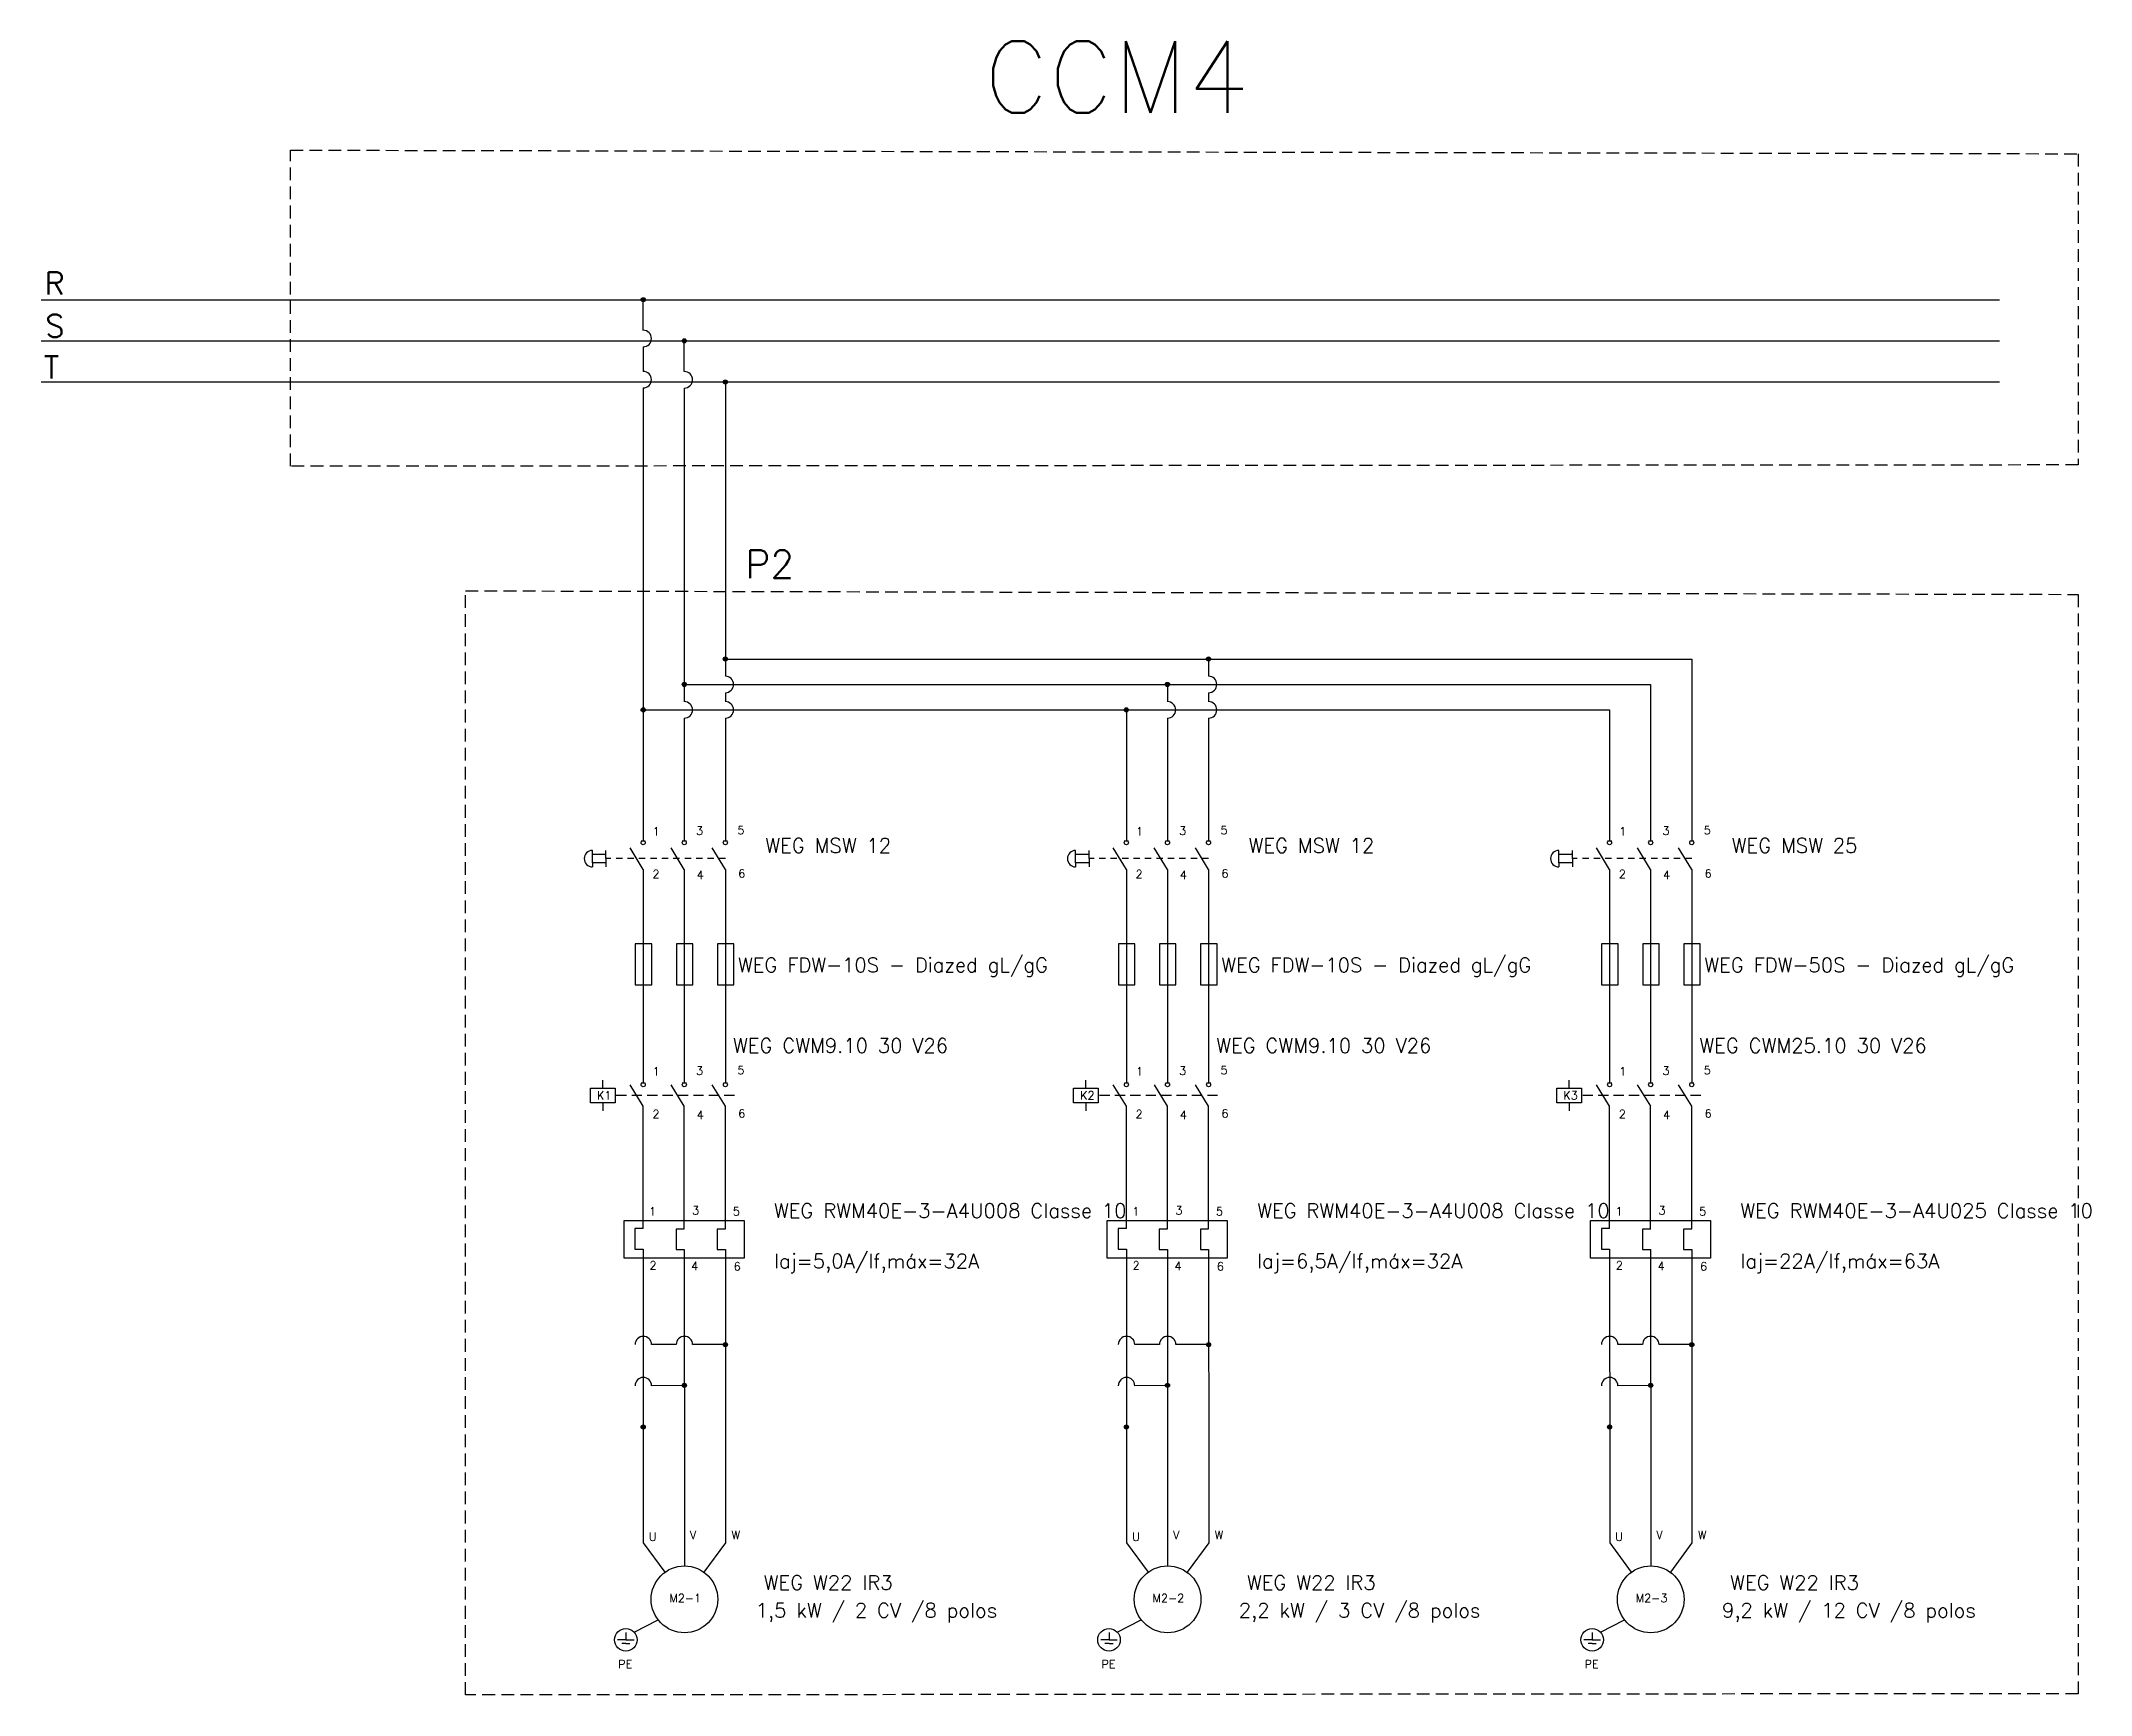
# Model space of a CAD drawing. Extents: x -646 to 641, y -139 to 322.
# Drawn here: x -283.07 to -242.77, y 8.22 to 40.74 of the extents above; entities that cross this region are included whole.
import ezdxf

# ---------------------------------------------------------------- set-up
doc = ezdxf.new("R2010")
doc.units = 0
doc.header["$MEASUREMENT"] = 0
doc.linetypes.add('DASHED2', pattern=[0.375, 0.25, -0.125])
doc.linetypes.add('HIDDEN', pattern=[0.375, 0.25, -0.125])
doc.layers.add('_COTAS', color=4, linetype='Continuous')
doc.layers.add('ELET_TRIFILAR_TEXTO', color=4, linetype='Continuous')
doc.layers.add('ELET_TRIFILAR_DESENHO', color=5, linetype='Continuous', plot=False)
doc.styles.add('ROMANS', font='romans')

msp = doc.modelspace()

# ---------------------------------------------------------------- texts
at = {"layer": 'ELET_TRIFILAR_TEXTO', "style": 'ROMANS'}
for s, height, p in [('CCM4', 1.4139, (-264.531, 39.328)), ('P2', 0.5457, (-269.223, 30.182)), ('WEG MSW 12', 0.2828, (-268.83, 24.782)), ('WEG MSW 12', 0.2828, (-259.33, 24.782)), ('WEG MSW 25', 0.2828, (-249.83, 24.782)), ('WEG FDW-10S - Diazed gL/gG', 0.28277, (-269.368, 22.434)), ('WEG FDW-10S - Diazed gL/gG', 0.28277, (-259.868, 22.434)), ('WEG FDW-50S - Diazed gL/gG', 0.28277, (-250.368, 22.434)), ('WEG CWM9.10 30 V26', 0.28277, (-269.466, 20.849)), ('WEG CWM9.10 30 V26', 0.28277, (-259.966, 20.849)), ('WEG CWM25.10 30 V26', 0.28277, (-250.466, 20.849)), ('Iaj=5,0A/If,máx=32A', 0.28277, (-268.661, 16.61)), ('Iaj=6,5A/If,máx=32A', 0.28277, (-259.161, 16.61)), ('Iaj=22A/If,máx=63A', 0.28277, (-249.661, 16.61)), ('WEG W22 IR3', 0.28277, (-268.862, 10.29)), ('WEG W22 IR3', 0.28277, (-259.362, 10.29)), ('WEG W22 IR3', 0.28277, (-249.862, 10.29)), ('1,5 kW / 2 CV /8 polos', 0.28277, (-269.021, 9.743)), ('2,2 kW / 3 CV /8 polos', 0.28277, (-259.521, 9.743)), ('9,2 kW / 12 CV /8 polos', 0.28277, (-250.021, 9.743))]:
    msp.add_text(s, height=height, dxfattribs=at).set_placement(p)
at = {"layer": 'ELET_TRIFILAR_TEXTO', "linetype": 'Continuous', "attachment_point": 1, "style": 'ROMANS'}
for s, width, heights, insert, char_height in [('R', 0.45782, [0.385], (-283.002, 36.197), 0.441), ('S', 0.45782, [0.385], (-282.987, 35.362), 0.441), ('T', 0.45782, [0.385], (-283.016, 34.545), 0.441), ('K1', 0.45782, [0.385], (-272.141, 20.09), 0.1616), ('K2', 0.45782, [0.385], (-262.641, 20.09), 0.1616), ('K3', 0.45782, [0.385], (-253.141, 20.09), 0.1616), ('U', 0.45782, [0.385], (-271.12, 11.412), 0.162), ('V', 0.45782, [0.385], (-270.312, 11.445), 0.162), ('W', 0.45782, [0.385], (-269.493, 11.445), 0.162), ('U', 0.45782, [0.385], (-261.62, 11.412), 0.162), ('V', 0.45782, [0.385], (-260.812, 11.445), 0.162), ('W', 0.45782, [0.385], (-259.993, 11.445), 0.162), ('U', 0.45782, [0.385], (-252.12, 11.412), 0.162), ('V', 0.45782, [0.385], (-251.312, 11.445), 0.162), ('W', 0.45782, [0.385], (-250.493, 11.445), 0.162), ('M2-1', 0.51858, [0.563], (-270.717, 10.206), 0.1616), ('M2-2', 0.51858, [0.563], (-261.217, 10.206), 0.1616), ('M2-3', 0.51858, [0.563], (-251.717, 10.206), 0.1616), ('PE', 0.45782, [0.385], (-271.722, 8.907), 0.1616), ('PE', 0.45782, [0.385], (-262.222, 8.907), 0.1616), ('PE', 0.45782, [0.385], (-252.722, 8.907), 0.1616)]:
    msp.add_mtext_dynamic_manual_height_columns(s, width=width, gutter_width=2.793, heights=heights, dxfattribs=dict(at, insert=insert, char_height=char_height))
at = {"layer": 'ELET_TRIFILAR_TEXTO', "linetype": 'Continuous', "char_height": 0.28277, "width": 7.6, "attachment_point": 1, "style": 'ROMANS'}
for s, insert in [('WEG RWM40E-3-A4U008 Classe 10', (-268.661, 17.885)), ('WEG RWM40E-3-A4U008 Classe 10', (-259.161, 17.885)), ('WEG RWM40E-3-A4U025 Classe 10', (-249.661, 17.885))]:
    msp.add_mtext(s, dxfattribs=dict(at, insert=insert))

# ---------------------------------------------------------------- blocks, each defined once
blk = doc.blocks.new('Contator')
at = {"layer": 'ELET_TRIFILAR_DESENHO', "linetype": 'Continuous'}
for p, q in [((150.054, 111.998), (150.054, 112.198)), ((151.04, 111.562), (150.721, 112.083)), ((150.99, 112.133), (151.091, 112.133)), ((152.04, 111.562), (151.721, 112.083)), ((151.99, 112.133), (152.091, 112.133)), ((153.04, 111.562), (152.721, 112.083)), ((152.99, 112.133), (153.091, 112.133)), ((150.054, 111.646), (150.054, 111.446))]:
    blk.add_line(p, q, dxfattribs=at)
at = {"layer": 'ELET_TRIFILAR_DESENHO', "linetype": 'DASHED2'}
blk.add_line((153.26, 111.822), (150.354, 111.822), dxfattribs=at)
at = {"layer": 'ELET_TRIFILAR_DESENHO', "linetype": 'Continuous'}
blk.add_lwpolyline([(149.754, 111.998), (150.354, 111.998), (150.354, 111.646), (149.754, 111.646)], close=True, dxfattribs=at)
for centre in [(151.04, 112.083), (152.04, 112.083), (153.04, 112.083)]:
    blk.add_circle(centre, 0.05, dxfattribs=at)
blk = doc.blocks.new('Rele Termico')
at = {"layer": 'ELET_TRIFILAR_DESENHO', "linetype": 'Continuous'}
for p, q in [((151.04, 108.823), (150.84, 108.823)), ((150.84, 108.823), (150.84, 108.323)), ((152.04, 108.811), (151.84, 108.811)), ((151.84, 108.811), (151.84, 108.311)), ((153.04, 108.811), (152.84, 108.811)), ((152.84, 108.811), (152.84, 108.311)), ((150.84, 108.323), (151.04, 108.323)), ((151.84, 108.311), (152.04, 108.311)), ((152.84, 108.311), (153.04, 108.311))]:
    blk.add_line(p, q, dxfattribs=at)
blk.add_lwpolyline([(150.573, 109.022), (153.495, 109.022), (153.495, 108.102), (150.573, 108.102)], close=True, dxfattribs=at)
blk = doc.blocks.new('Nome - Contatos')
at = {"layer": 'ELET_TRIFILAR_TEXTO', "linetype": 'Continuous', "char_height": 0.2, "attachment_point": 1, "style": 'ROMANS'}
for s, insert in [('1', (142.46, 124.177)), ('3', (143.513, 124.19)), ('5', (144.518, 124.204)), ('2', (142.451, 123.136)), ('4', (143.528, 123.114)), ('6', (144.54, 123.15))]:
    blk.add_mtext_dynamic_manual_height_columns(s, width=0.31166, gutter_width=1.901, heights=[0.262], dxfattribs=dict(at, insert=insert))
blk = doc.blocks.new('Nome - Termico')
at = {"layer": 'ELET_TRIFILAR_TEXTO', "linetype": 'Continuous', "char_height": 0.2, "attachment_point": 1, "style": 'ROMANS'}
for s, insert in [('3', (150.822, 110.762)), ('1', (149.774, 110.74)), ('5', (151.809, 110.74)), ('2', (149.782, 109.425)), ('4', (150.799, 109.41)), ('6', (151.832, 109.402))]:
    blk.add_mtext_dynamic_manual_height_columns(s, width=0.31166, gutter_width=1.901, heights=[0.262], dxfattribs=dict(at, insert=insert))
blk = doc.blocks.new('Fusíveis')
at = {"layer": 'ELET_TRIFILAR_DESENHO', "linetype": 'Continuous'}
for p, q in [((143.684, 121.383), (143.484, 121.383)), ((143.484, 121.383), (143.484, 120.383)), ((143.884, 121.383), (143.684, 121.383)), ((143.884, 120.383), (143.884, 121.383)), ((144.684, 121.383), (144.484, 121.383)), ((144.484, 121.383), (144.484, 120.383)), ((144.884, 121.383), (144.684, 121.383)), ((144.884, 120.383), (144.884, 121.383)), ((145.684, 121.383), (145.484, 121.383)), ((145.484, 121.383), (145.484, 120.383)), ((145.884, 121.383), (145.684, 121.383)), ((145.884, 120.383), (145.884, 121.383)), ((143.484, 120.383), (143.884, 120.383)), ((144.484, 120.383), (144.884, 120.383)), ((145.484, 120.383), (145.884, 120.383))]:
    blk.add_line(p, q, dxfattribs=at)

# ---------------------------------------------------------------- hatches: boundary and pattern name
at = {"layer": 'ELET_TRIFILAR_DESENHO', "linetype": 'Continuous'}
h = msp.add_hatch(color=256, dxfattribs=at)
h.dxf.hatch_style = 1
h.paths.add_polyline_path([(-271.19, 35.654, 1), (-271.271, 35.654, 1)])
h = msp.add_hatch(color=256, dxfattribs=at)
h.dxf.hatch_style = 1
h.paths.add_polyline_path([(-270.382, 34.846, 1), (-270.463, 34.846, 1)])
h = msp.add_hatch(color=256, dxfattribs=at)
h.dxf.hatch_style = 1
h.paths.add_polyline_path([(-269.656, 34.035), (-269.575, 34.035, 1)])
h.paths.add_polyline_path([(-269.616, 34.035), (-269.616, 33.995, 0.414214), (-269.575, 34.035)])
h.paths.add_polyline_path([(-269.616, 33.995), (-269.616, 34.035), (-269.656, 34.035, 0.414214)])
h = msp.add_hatch(color=256, dxfattribs=at)
h.dxf.hatch_style = 1
h.paths.add_polyline_path([(-269.575, 28.59, 1), (-269.656, 28.59, 1)])
h = msp.add_hatch(color=256, dxfattribs=at)
h.dxf.hatch_style = 1
h.paths.add_polyline_path([(-260.075, 28.59, 1), (-260.156, 28.59, 1)])
h = msp.add_hatch(color=256, dxfattribs=at)
h.dxf.hatch_style = 1
h.paths.add_polyline_path([(-270.383, 28.09, 1), (-270.464, 28.09, 1)])
h = msp.add_hatch(color=256, dxfattribs=at)
h.dxf.hatch_style = 1
h.paths.add_polyline_path([(-260.883, 28.09, 1), (-260.964, 28.09, 1)])
h = msp.add_hatch(color=256, dxfattribs=at)
h.dxf.hatch_style = 1
h.paths.add_polyline_path([(-271.19, 27.59, 1), (-271.271, 27.59, 1)])
h = msp.add_hatch(color=256, dxfattribs=at)
h.dxf.hatch_style = 1
h.paths.add_polyline_path([(-261.69, 27.59, 1), (-261.771, 27.59, 1)])
h = msp.add_hatch(color=256, dxfattribs=at)
h.dxf.hatch_style = 1
h.paths.add_polyline_path([(-269.655, 15.11, -1), (-269.575, 15.11, -1)])
h = msp.add_hatch(color=256, dxfattribs=at)
h.dxf.hatch_style = 1
h.paths.add_polyline_path([(-260.155, 15.11, -1), (-260.075, 15.11, -1)])
h = msp.add_hatch(color=256, dxfattribs=at)
h.dxf.hatch_style = 1
h.paths.add_polyline_path([(-250.655, 15.11, -1), (-250.575, 15.11, -1)])
h = msp.add_hatch(color=256, dxfattribs=at)
h.dxf.hatch_style = 1
h.paths.add_polyline_path([(-270.383, 14.308, 1), (-270.464, 14.308, 1)])
h = msp.add_hatch(color=256, dxfattribs=at)
h.dxf.hatch_style = 1
h.paths.add_polyline_path([(-260.883, 14.308, 1), (-260.964, 14.308, 1)])
h = msp.add_hatch(color=256, dxfattribs=at)
h.dxf.hatch_style = 1
h.paths.add_polyline_path([(-251.383, 14.308, 1), (-251.464, 14.308, 1)])
h = msp.add_hatch(color=256, dxfattribs=at)
h.dxf.hatch_style = 1
h.paths.add_polyline_path([(-271.191, 13.491, 1), (-271.272, 13.491, 1)])
h = msp.add_hatch(color=256, dxfattribs=at)
h.dxf.hatch_style = 1
h.paths.add_polyline_path([(-261.691, 13.491, 1), (-261.772, 13.491, 1)])
h = msp.add_hatch(color=256, dxfattribs=at)
h.dxf.hatch_style = 1
h.paths.add_polyline_path([(-252.191, 13.491, 1), (-252.272, 13.491, 1)])

# ---------------------------------------------------------------- linework, layer by layer
for p, q in [((-283.071, 35.654), (-275.662, 35.654)), ((-275.662, 35.654), (-244.566, 35.654)), ((-271.231, 35.052), (-271.231, 35.654)), ((-283.071, 34.846), (-276.226, 34.846)), ((-276.226, 34.846), (-244.566, 34.846)), ((-271.231, 34.729), (-271.231, 34.245)), ((-270.423, 34.242), (-270.424, 34.846)), ((-283.071, 34.038), (-275.662, 34.038)), ((-275.662, 34.038), (-244.566, 34.038)), ((-271.231, 33.921), (-271.231, 29.177)), ((-270.423, 33.919), (-270.423, 29.156)), ((-269.615, 34.038), (-269.615, 29.177)), ((-271.231, 29.178), (-271.231, 25.019)), ((-270.424, 29.178), (-270.424, 27.751)), ((-269.616, 29.178), (-269.616, 28.251)), ((-269.616, 28.59), (-250.616, 28.59)), ((-260.116, 28.59), (-260.116, 28.251)), ((-250.616, 28.59), (-250.616, 25.019)), ((-270.424, 28.09), (-251.424, 28.09)), ((-269.616, 27.928), (-269.616, 27.751)), ((-260.924, 28.09), (-260.924, 27.751)), ((-260.116, 27.928), (-260.116, 27.751)), ((-251.424, 28.09), (-251.424, 25.019)), ((-271.231, 27.59), (-252.231, 27.59)), ((-270.424, 27.428), (-270.424, 25.019)), ((-269.616, 27.428), (-269.616, 25.019)), ((-261.731, 27.59), (-261.731, 25.019)), ((-260.924, 27.428), (-260.924, 25.019)), ((-260.116, 27.428), (-260.116, 25.019)), ((-252.231, 27.59), (-252.231, 25.019)), ((-271.272, 25.018), (-271.19, 25.018)), ((-270.464, 25.018), (-270.383, 25.018)), ((-269.656, 25.018), (-269.575, 25.018)), ((-261.772, 25.018), (-261.69, 25.018)), ((-260.964, 25.018), (-260.883, 25.018)), ((-260.156, 25.018), (-260.075, 25.018)), ((-252.272, 25.018), (-252.19, 25.018)), ((-251.464, 25.018), (-251.383, 25.018)), ((-250.656, 25.018), (-250.575, 25.018)), ((-271.232, 24.454), (-271.489, 24.875)), ((-270.424, 24.454), (-270.682, 24.875)), ((-269.616, 24.454), (-269.874, 24.875)), ((-261.732, 24.454), (-261.989, 24.875)), ((-260.924, 24.454), (-261.182, 24.875)), ((-260.116, 24.454), (-260.374, 24.875)), ((-252.232, 24.454), (-252.489, 24.875)), ((-251.424, 24.454), (-251.682, 24.875)), ((-250.616, 24.454), (-250.874, 24.875)), ((-271.232, 24.454), (-271.232, 20.259)), ((-270.424, 24.454), (-270.424, 20.259)), ((-269.616, 24.454), (-269.616, 20.259)), ((-261.732, 24.454), (-261.732, 20.259)), ((-260.924, 24.454), (-260.924, 20.259)), ((-260.116, 24.454), (-260.116, 20.259)), ((-252.232, 24.454), (-252.232, 20.259)), ((-251.424, 24.454), (-251.424, 20.259)), ((-250.616, 24.454), (-250.616, 20.259)), ((-270.424, 17.386), (-270.424, 19.798)), ((-269.616, 17.386), (-269.616, 19.798)), ((-260.924, 17.386), (-260.924, 19.798)), ((-260.116, 17.386), (-260.116, 19.798)), ((-251.424, 17.386), (-251.424, 19.798)), ((-250.616, 17.386), (-250.616, 19.798)), ((-271.232, 16.987), (-271.229, 12.157)), ((-270.424, 16.977), (-270.421, 11.7)), ((-269.616, 16.977), (-269.613, 12.157)), ((-261.732, 16.987), (-261.729, 12.157)), ((-260.924, 16.977), (-260.921, 11.7)), ((-260.116, 16.977), (-260.113, 12.157)), ((-252.232, 16.987), (-252.229, 12.157)), ((-251.424, 16.977), (-251.421, 11.7)), ((-250.616, 16.977), (-250.613, 12.157)), ((-271.229, 12.157), (-271.229, 11.214)), ((-269.613, 12.157), (-269.613, 11.214)), ((-261.729, 12.157), (-261.729, 11.214)), ((-260.113, 12.157), (-260.113, 11.214)), ((-252.229, 12.157), (-252.229, 11.214)), ((-250.613, 12.157), (-250.613, 11.214)), ((-270.421, 11.7), (-270.421, 10.757)), ((-260.921, 11.7), (-260.921, 10.757)), ((-251.421, 11.7), (-251.421, 10.757)), ((-271.229, 11.214), (-270.806, 10.632)), ((-269.613, 11.214), (-270.036, 10.632)), ((-261.729, 11.214), (-261.306, 10.632)), ((-260.113, 11.214), (-260.536, 10.632)), ((-252.229, 11.214), (-251.806, 10.632)), ((-250.613, 11.214), (-251.036, 10.632)), ((-271.41, 9.457), (-270.939, 9.698)), ((-261.91, 9.457), (-261.439, 9.698)), ((-252.41, 9.457), (-251.939, 9.698)), ((-271.573, 9.306), (-271.735, 9.306)), ((-271.573, 9.451), (-271.573, 9.306)), ((-271.573, 9.306), (-271.41, 9.306)), ((-262.073, 9.306), (-262.235, 9.306)), ((-262.073, 9.451), (-262.073, 9.306)), ((-262.073, 9.306), (-261.91, 9.306)), ((-252.573, 9.306), (-252.735, 9.306)), ((-252.573, 9.451), (-252.573, 9.306)), ((-252.573, 9.306), (-252.41, 9.306)), ((-271.573, 9.23), (-271.654, 9.23)), ((-271.573, 9.23), (-271.492, 9.23)), ((-262.073, 9.23), (-262.154, 9.23)), ((-262.073, 9.23), (-261.992, 9.23)), ((-252.573, 9.23), (-252.654, 9.23)), ((-252.573, 9.23), (-252.492, 9.23))]:
    msp.add_line(p, q, dxfattribs=at)
at = {"layer": 'ELET_TRIFILAR_DESENHO', "color": 254, "linetype": 'Continuous', "true_color": 0xcecce6}
for p, q in [((-272.229, 24.746), (-272.229, 24.826)), ((-271.963, 24.746), (-272.229, 24.746)), ((-272.229, 24.584), (-272.229, 24.746)), ((-271.963, 24.665), (-271.963, 24.826)), ((-271.963, 24.665), (-271.963, 24.503)), ((-262.729, 24.746), (-262.729, 24.826)), ((-262.463, 24.746), (-262.729, 24.746)), ((-262.729, 24.584), (-262.729, 24.746)), ((-262.463, 24.665), (-262.463, 24.826)), ((-262.463, 24.665), (-262.463, 24.503)), ((-253.229, 24.746), (-253.229, 24.826)), ((-252.963, 24.746), (-253.229, 24.746)), ((-253.229, 24.584), (-253.229, 24.746)), ((-252.963, 24.665), (-252.963, 24.826)), ((-252.963, 24.665), (-252.963, 24.503)), ((-271.963, 24.584), (-272.229, 24.584)), ((-272.229, 24.584), (-272.229, 24.503)), ((-262.463, 24.584), (-262.729, 24.584)), ((-262.729, 24.584), (-262.729, 24.503)), ((-252.963, 24.584), (-253.229, 24.584)), ((-253.229, 24.584), (-253.229, 24.503))]:
    msp.add_line(p, q, dxfattribs=at)
at = {"layer": 'ELET_TRIFILAR_DESENHO', "color": 254, "linetype": 'DASHED2', "ltscale": 0.5, "true_color": 0xcecce6}
for p, q in [((-269.616, 24.665), (-271.963, 24.665)), ((-260.116, 24.665), (-262.463, 24.665)), ((-250.616, 24.665), (-252.963, 24.665))]:
    msp.add_line(p, q, dxfattribs=at)
at = {"layer": 'ELET_TRIFILAR_DESENHO', "linetype": 'HIDDEN'}
for points in [[(-278.169, 38.596), (-243.02, 38.525), (-243.02, 32.406), (-278.169, 32.38)], [(-274.725, 29.931), (-243.02, 29.861), (-243.02, 8.245), (-274.725, 8.22)]]:
    msp.add_lwpolyline(points, close=True, dxfattribs=at)
at = {"layer": 'ELET_TRIFILAR_DESENHO', "linetype": 'Continuous'}
for points in [[(-271.232, 17.391), (-271.232, 19.798)], [(-261.732, 17.391), (-261.732, 19.798)], [(-252.232, 17.391), (-252.232, 19.798)], [(-270.582, 15.11), (-271.067, 15.11)], [(-269.655, 15.11), (-270.259, 15.11)], [(-261.082, 15.11), (-261.567, 15.11)], [(-260.155, 15.11), (-260.759, 15.11)], [(-251.582, 15.11), (-252.067, 15.11)], [(-250.655, 15.11), (-251.259, 15.11)], [(-270.423, 14.308), (-271.067, 14.302)], [(-260.923, 14.308), (-261.567, 14.302)], [(-251.423, 14.308), (-252.067, 14.302)]]:
    msp.add_lwpolyline(points, dxfattribs=at)
for centre, radius in [((-271.231, 35.654), 0.0404), ((-270.423, 34.846), 0.0404), ((-269.616, 34.035), 0.0404), ((-269.616, 28.59), 0.0404), ((-260.116, 28.59), 0.0404), ((-270.424, 28.09), 0.0404), ((-260.924, 28.09), 0.0404), ((-271.231, 27.59), 0.0404), ((-261.731, 27.59), 0.0404), ((-271.232, 24.978), 0.0404), ((-270.424, 24.978), 0.0404), ((-269.616, 24.978), 0.0404), ((-261.732, 24.978), 0.0404), ((-260.924, 24.978), 0.0404), ((-260.116, 24.978), 0.0404), ((-252.232, 24.978), 0.0404), ((-251.424, 24.978), 0.0404), ((-250.616, 24.978), 0.0404), ((-269.615, 15.11), 0.0404), ((-260.115, 15.11), 0.0404), ((-250.615, 15.11), 0.0404), ((-270.423, 14.308), 0.0404), ((-260.923, 14.308), 0.0404), ((-251.423, 14.308), 0.0404), ((-271.231, 13.491), 0.0404), ((-261.731, 13.491), 0.0404), ((-252.231, 13.491), 0.0404), ((-270.421, 10.101), 0.656), ((-260.921, 10.101), 0.656), ((-251.421, 10.101), 0.656), ((-271.573, 9.306), 0.222), ((-262.073, 9.306), 0.222), ((-252.573, 9.306), 0.222)]:
    msp.add_circle(centre, radius, dxfattribs=at)
for centre, start, end in [((-271.231, 34.891), 270, 90), ((-271.231, 34.083), 270, 90), ((-270.423, 34.08), 270, 90), ((-269.616, 28.09), 270, 90), ((-260.116, 28.09), 270, 90), ((-270.424, 27.59), 270, 90), ((-269.616, 27.59), 270, 90), ((-260.924, 27.59), 270, 90), ((-260.116, 27.59), 270, 90), ((-271.229, 15.11), 0, 180), ((-270.421, 15.11), 0, 180), ((-261.729, 15.11), 0, 180), ((-260.921, 15.11), 0, 180), ((-252.229, 15.11), 0, 180), ((-251.421, 15.11), 0, 180), ((-271.229, 14.302), 0, 180), ((-261.729, 14.302), 0, 180), ((-252.229, 14.302), 0, 180)]:
    msp.add_arc(centre, 0.162, start, end, dxfattribs=at)
at = {"layer": 'ELET_TRIFILAR_DESENHO', "color": 254, "linetype": 'Continuous', "true_color": 0xcecce6}
for centre in [(-272.229, 24.665), (-262.729, 24.665), (-253.229, 24.665)]:
    msp.add_arc(centre, 0.162, 90, 270, dxfattribs=at)

# ---------------------------------------------------------------- block references
at = {"layer": '_COTAS', "linetype": 'Continuous', "xscale": 0.8079180569963671, "yscale": 0.8079180569963671, "zscale": 0.8079180569963671}
for name, p in [('Nome - Contatos', (-386.139, -75.041)), ('Nome - Contatos', (-376.639, -75.041)), ('Nome - Contatos', (-367.139, -75.041)), ('Nome - Contatos', (-386.139, -79.76)), ('Nome - Contatos', (-376.639, -79.76)), ('Nome - Contatos', (-367.139, -79.76)), ('Nome - Termico', (-392.12, -71.658)), ('Nome - Termico', (-382.62, -71.658)), ('Nome - Termico', (-373.12, -71.658))]:
    msp.add_blockref(name, p, dxfattribs=at)
at = {"layer": 'ELET_TRIFILAR_DESENHO', "linetype": 'Continuous', "xscale": 0.8079180569963671, "yscale": 0.8079180569963671, "zscale": 0.8079180569963671}
for name, p in [('Fusíveis', (-387.311, -75.075)), ('Fusíveis', (-377.811, -75.075)), ('Fusíveis', (-368.311, -75.075)), ('Contator', (-393.259, -70.335)), ('Contator', (-383.759, -70.335)), ('Contator', (-374.259, -70.335)), ('Rele Termico', (-393.259, -70.529)), ('Rele Termico', (-383.759, -70.529)), ('Rele Termico', (-374.259, -70.529))]:
    msp.add_blockref(name, p, dxfattribs=at)

msp.set_redraw_order([(e.dxf.handle, doc.entitydb.next_handle()) for e in msp.query("TEXT MTEXT ATTDEF DIMENSION ARC_DIMENSION")])  # texts and dimensions are drawn at this point

doc.saveas('drawing.dxf')
